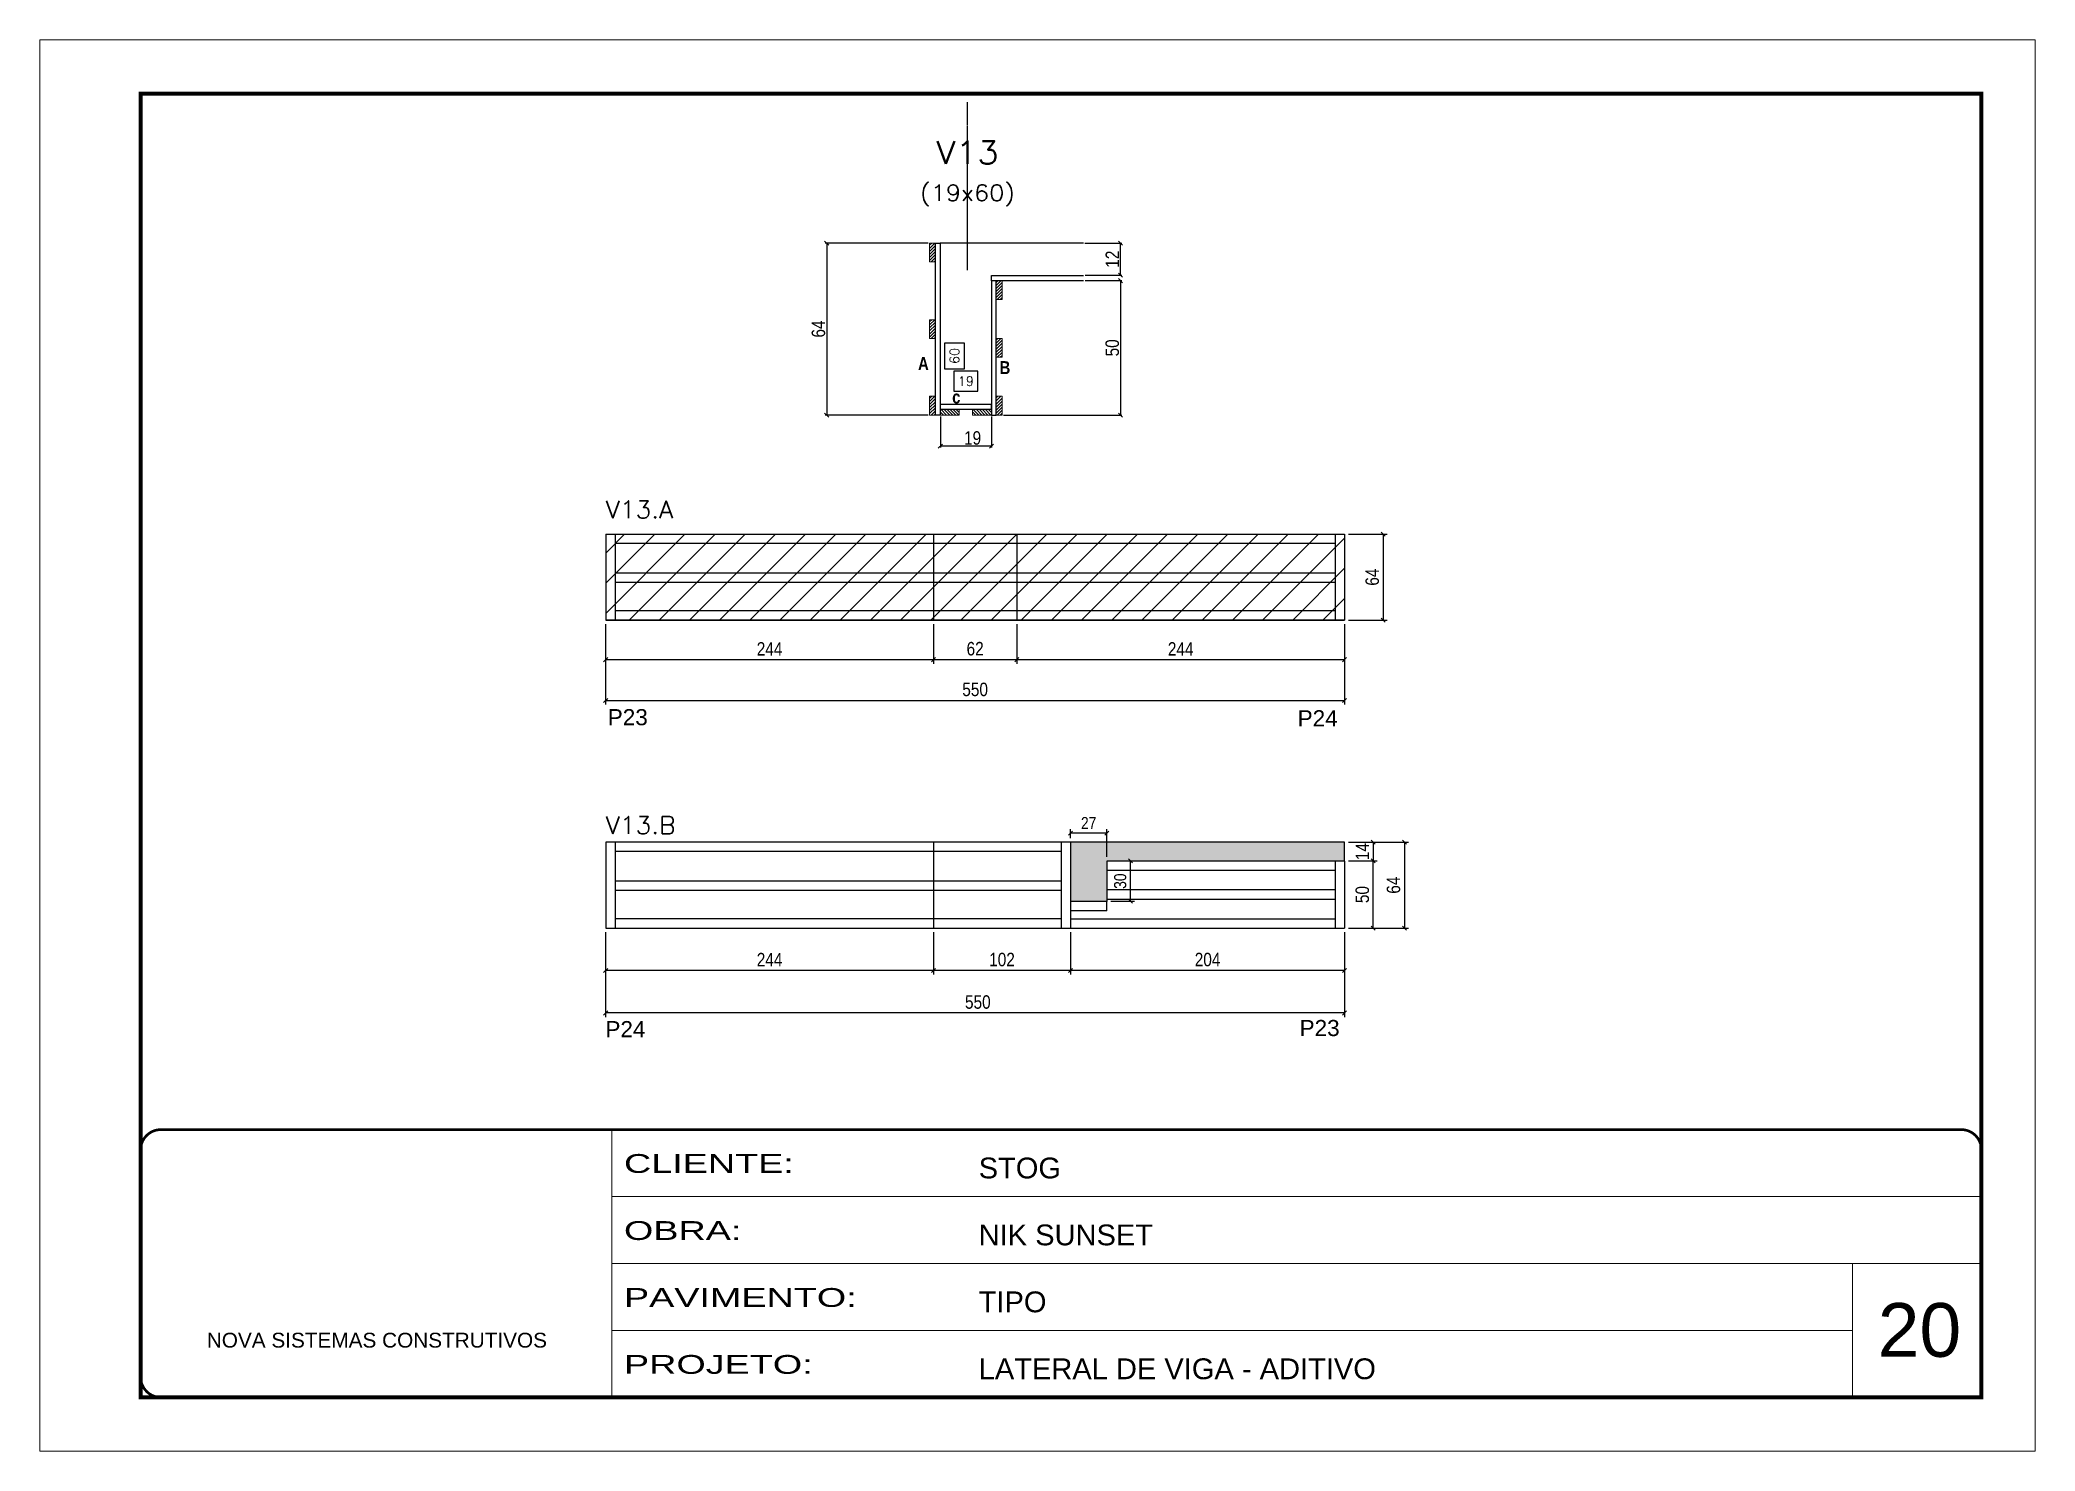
# Model space of a CAD drawing. Extents: x -10448 to -1189, y -11772 to 17235.
# Drawn here: x -5680 to -4195, y 11200 to 12250 of the extents above; entities that cross this region are included whole.
import ezdxf
from ezdxf.enums import TextEntityAlignment as Align

# ---------------------------------------------------------------- set-up
doc = ezdxf.new("R2010")
doc.units = 0
for name, pattern in [('CONTINUO', [0]), ('DASHED', [0.75, 0.5, -0.25]), ('HIDDEN', [0.375, 0.25, -0.125])]:
    doc.linetypes.add(name, pattern=pattern)
for name, color, linetype in [('5', 5, 'Continuous'), ('COTA', 241, 'Continuous'), ('Cota Seção (2x)', 4, 'Continuous'), ('detalhes', 4, 'Continuous'), ('Painéis', 200, 'Continuous'), ('Reaproveitamento', 251, 'Continuous'), ('SARR_2.2x7', 40, 'Continuous'), ('SARR_3.5x7', 81, 'Continuous'), ('Texto de Titulo', 7, 'Continuous'), ('Texto Qtd Sarr', 242, 'Continuous')]:
    doc.layers.add(name, color=color, linetype=linetype)
for name, color, linetype, lineweight in [('CARIMBO', 255, 'Continuous', 9), ('CONCRETO', 251, 'Continuous', 25), ('Folhas', 255, 'Continuous', 9), ('Madeira', 126, 'Continuous', 18), ('SARRAFO DE PRESSAO', 251, 'DASHED', 9), ('Texto Seção', 7, 'Continuous', 15)]:
    doc.layers.add(name, color=color, linetype=linetype, lineweight=lineweight)
doc.styles.add('ARIAL', font='arial.ttf')
doc.styles.add('COTA TECNICA', font='techl___.ttf', dxfattribs={"height": 10})
doc.styles.add('COTA TECNICA 2X', font='techl___.ttf', dxfattribs={"height": 10})
doc.styles.add('COTA TECNICA-50', font='techl___.ttf', dxfattribs={"height": 9})
doc.styles.add('REGUA-120', font='ROMANS.shx', dxfattribs={"height": 15})
doc.styles.add('Romans', font='romans.shx')
doc.styles.get("Standard").update_dxf_attribs({"font": 'arial.ttf'})
doc.styles.add('TECNICA', font='techb___.ttf', dxfattribs={"height": 10})
doc.styles.add('Tecnologia', font='')
doc.styles.get('Tecnologia').set_extended_font_data('Forgotten Futurist')
doc.dimstyles.new('COTA PAINEL-50', dxfattribs={"dimtxt": 9, "dimasz": 3, "dimexe": 3, "dimexo": 3, "dimgap": 3, "dimtad": 1, "dimdec": 1, "dimzin": 12, "dimdsep": 46, "dimtxsty": 'COTA TECNICA-50', "dimblk1": 'OBLIQUE', "dimblk2": 'OBLIQUE', "dimsah": 1, "dimcen": 0.9, "dimclrd": 4, "dimclre": 4, "dimclrt": 240, "dimadec": 1, "dimazin": 3, "dimtfac": 1, "dimtdec": 1, "dimtmove": 0, "dimatfit": 3, "dimfxl": 1, "dimtolj": 1, "dimtzin": 12, "dimarcsym": 0})
doc.dimstyles.new('Cota Seção interna', dxfattribs={"dimtxt": 7, "dimasz": 6, "dimexe": 0.18, "dimexo": 2, "dimgap": -4, "dimtad": 3, "dimdec": 1, "dimlfac": 0.5, "dimzin": 12, "dimdsep": 46, "dimtxsty": 'Romans', "dimblk": 'ARCHTICK', "dimcen": 0.09, "dimse1": 1, "dimse2": 1, "dimsd1": 1, "dimsd2": 1, "dimclrd": 180, "dimclre": 5, "dimclrt": 1, "dimadec": 0, "dimazin": 3, "dimtfac": 1, "dimtdec": 1, "dimtofl": 0, "dimtmove": 0, "dimatfit": 3, "dimldrblk": 'ARCHTICK', "dimfxl": 1, "dimtolj": 1, "dimtzin": 0, "dimarcsym": 0})
doc.dimstyles.new('PAINEL', dxfattribs={"dimtxt": 10, "dimasz": 3, "dimexe": 3, "dimexo": 3, "dimgap": 3, "dimtad": 1, "dimdec": 1, "dimzin": 12, "dimdsep": 46, "dimtxsty": 'COTA TECNICA', "dimblk1": 'OBLIQUE', "dimblk2": 'OBLIQUE', "dimsah": 1, "dimcen": 0.9, "dimclrd": 4, "dimclre": 4, "dimclrt": 240, "dimadec": 1, "dimazin": 3, "dimtfac": 1, "dimtdec": 1, "dimtmove": 0, "dimatfit": 3, "dimfxl": 1, "dimtolj": 1, "dimtzin": 12, "dimarcsym": 0})
doc.dimstyles.new('SECAO', dxfattribs={"dimscale": 0.333333, "dimtxt": 5, "dimasz": 9, "dimexe": 3, "dimexo": 3, "dimgap": 3, "dimtad": 1, "dimdec": 1, "dimlfac": 0.5, "dimzin": 12, "dimdsep": 46, "dimtxsty": 'COTA TECNICA 2X', "dimblk1": 'OBLIQUE', "dimblk2": 'OBLIQUE', "dimsah": 1, "dimcen": 0.9, "dimclrd": 4, "dimclre": 4, "dimclrt": 240, "dimadec": 1, "dimazin": 3, "dimtfac": 1, "dimtdec": 1, "dimtmove": 0, "dimatfit": 3, "dimfxl": 1, "dimtolj": 1, "dimtzin": 12, "dimarcsym": 0})
pattern_1 = [(45, (-139455.783, -6910.226), (-11.2253202, 11.2253202), [])]

msp = doc.modelspace()

# ---------------------------------------------------------------- texts
at = {"layer": '5', "linetype": 'Continuous'}
for s, rotation, p in [('P23', 0.00004, (-5257.15, 11740)), ('P24', 0.00004, (-4743.66, 11739.17)), ('P24', 359.99996, (-5258.88, 11507.89)), ('P23', 359.99996, (-4742.21, 11508.72))]:
    msp.add_text(s, height=12, rotation=rotation, dxfattribs=at).set_placement(p)
at = {"layer": 'CARIMBO', "style": 'ARIAL'}
msp.add_text('20', height=40, dxfattribs=at).set_placement((-4311.92, 11270.07))
at = {"layer": 'detalhes', "style": 'TECNICA'}
for s, p in [('A', (-5026.18, 12004.31)), ('B', (-4965.47, 12001.3)), ('c', (-5000.78, 11979.41))]:
    msp.add_text(s, height=9.6, dxfattribs=at).set_placement(p)
at = {"layer": 'Texto Seção', "style": 'REGUA-120', "width": 1.05}
for s, p in [('V13.A', (-5258.68, 11894.01)), ('V13.B', (-5258.68, 11659.14))]:
    msp.add_text(s, height=13, dxfattribs=at).set_placement(p)

# ---------------------------------------------------------------- blocks, each defined once
blk = doc.blocks.new('9999999999')
at = {"color": 30, "linetype": 'CONTINUO'}
for p, q in [((98564.6, 34230.2), (98564.6, 34429.4)), ((98564.6, 34379.6), (99584, 34379.6)), ((98564.6, 34329.8), (99488, 34329.8)), ((99584, 34329.8), (99488, 34329.8)), ((99488, 34329.8), (99488, 34230.2)), ((98564.6, 34280), (99488, 34280))]:
    blk.add_line(p, q, dxfattribs=at)
at = {"color": 30, "linetype": 'CONTINUO', "const_width": 2}
blk.add_lwpolyline([(99584, 34230.2), (99584, 34414.4, 0.414214), (99569, 34429.4), (98229, 34429.4, 0.414214), (98214, 34414.4), (98214, 34245.2, 0.414214), (98229, 34230.2), (99584, 34230.2)], format="xyb", dxfattribs=at)
at = {"layer": 'Folhas'}
blk.add_lwpolyline([(98139, 34190.2), (99624, 34190.2), (99624, 35240.2), (98139, 35240.2)], close=True, dxfattribs=at)
at = {"layer": 'Folhas', "color": 30, "const_width": 3}
blk.add_lwpolyline([(98214, 34230.2), (99584, 34230.2), (99584, 35200.2), (98214, 35200.2)], close=True, dxfattribs=at)
at = {"color": 7, "linetype": 'Continuous', "ltscale": 5, "style": 'ARIAL'}
for s, height, p in [('STOG', 15.48, (98837.7, 34393.1)), ('NIK SUNSET', 15.48, (98837.7, 34343.3)), ('TIPO', 15.48, (98837.7, 34293.5)), ('NOVA SISTEMAS CONSTRUTIVOS', 11.059, (98263.2, 34267.2)), ('LATERAL DE VIGA - ADITIVO', 15.483, (98837.7, 34243.7))]:
    blk.add_text(s, height=height, dxfattribs=at).set_placement(p)
at = {"layer": 'Folhas', "color": 7, "style": 'Tecnologia', "width": 1.5}
for s, p in [('CLIENTE:', (98573.7, 34397.2)), ('OBRA:', (98573.7, 34347.3)), ('PAVIMENTO:', (98573.7, 34297.5)), ('PROJETO:', (98573.7, 34247.7))]:
    blk.add_text(s, height=14, dxfattribs=at).set_placement(p)
blk = doc.blocks.new('_Oblique')
at = {"color": 0, "linetype": 'ByBlock', "lineweight": -2}
blk.add_line((-0.5, -0.5), (0.5, 0.5), dxfattribs=at)
blk = doc.blocks.new('*D495')
at = {"layer": 'COTA', "color": 4, "linetype": 'ByBlock', "lineweight": -2, "transparency": 16777216}
for p, q in [((-5258.7, 11815.2), (-5258.7, 11785.8)), ((-5014.7, 11815.2), (-5014.7, 11785.8)), ((-5258.7, 11788.8), (-5014.7, 11788.8))]:
    blk.add_line(p, q, dxfattribs=at)
at = {"layer": 'Defpoints', "color": 0, "linetype": 'ByBlock', "transparency": 16777216}
for p in [(-5258.7, 11818.2), (-5014.7, 11818.2), (-5014.7, 11788.8)]:
    blk.add_point(p, dxfattribs=at)
at = {"layer": 'COTA', "color": 4, "linetype": 'ByBlock', "lineweight": -2, "transparency": 16777216, "xscale": 3, "yscale": 3, "zscale": 3, "rotation": 180}
blk.add_blockref('_Oblique', (-5258.7, 11788.8), dxfattribs=at)
at = {"layer": 'COTA', "color": 4, "linetype": 'ByBlock', "lineweight": -2, "transparency": 16777216, "xscale": 3, "yscale": 3, "zscale": 3}
blk.add_blockref('_Oblique', (-5014.7, 11788.8), dxfattribs=at)
at = {"layer": 'COTA', "color": 240, "linetype": 'ByBlock', "transparency": 16777216, "insert": (-5136.7, 11796.8), "char_height": 10, "attachment_point": 5, "style": 'COTA TECNICA'}
blk.add_mtext('\\A1;244', dxfattribs=at)
blk = doc.blocks.new('*D496')
at = {"layer": 'COTA', "color": 4, "linetype": 'ByBlock', "lineweight": -2, "transparency": 16777216}
for p, q in [((-5014.7, 11815.2), (-5014.7, 11785.8)), ((-4952.7, 11815.2), (-4952.7, 11785.8)), ((-5014.7, 11788.8), (-4952.7, 11788.8))]:
    blk.add_line(p, q, dxfattribs=at)
at = {"layer": 'Defpoints', "color": 0, "linetype": 'ByBlock', "transparency": 16777216}
for p in [(-5014.7, 11818.2), (-4952.7, 11818.2), (-4952.7, 11788.8)]:
    blk.add_point(p, dxfattribs=at)
at = {"layer": 'COTA', "color": 4, "linetype": 'ByBlock', "lineweight": -2, "transparency": 16777216, "xscale": 3, "yscale": 3, "zscale": 3, "rotation": 180}
blk.add_blockref('_Oblique', (-5014.7, 11788.8), dxfattribs=at)
at = {"layer": 'COTA', "color": 4, "linetype": 'ByBlock', "lineweight": -2, "transparency": 16777216, "xscale": 3, "yscale": 3, "zscale": 3}
blk.add_blockref('_Oblique', (-4952.7, 11788.8), dxfattribs=at)
at = {"layer": 'COTA', "color": 240, "linetype": 'ByBlock', "transparency": 16777216, "insert": (-4983.7, 11796.9), "char_height": 10, "attachment_point": 5, "style": 'COTA TECNICA'}
blk.add_mtext('\\A1;62', dxfattribs=at)
blk = doc.blocks.new('*D497')
at = {"layer": 'COTA', "color": 4, "linetype": 'ByBlock', "lineweight": -2, "transparency": 16777216}
for p, q in [((-4952.7, 11815.2), (-4952.7, 11785.8)), ((-4708.7, 11815.2), (-4708.7, 11785.8)), ((-4952.7, 11788.8), (-4708.7, 11788.8))]:
    blk.add_line(p, q, dxfattribs=at)
at = {"layer": 'Defpoints', "color": 0, "linetype": 'ByBlock', "transparency": 16777216}
for p in [(-4952.7, 11818.2), (-4708.7, 11818.2), (-4708.7, 11788.8)]:
    blk.add_point(p, dxfattribs=at)
at = {"layer": 'COTA', "color": 4, "linetype": 'ByBlock', "lineweight": -2, "transparency": 16777216, "xscale": 3, "yscale": 3, "zscale": 3, "rotation": 180}
blk.add_blockref('_Oblique', (-4952.7, 11788.8), dxfattribs=at)
at = {"layer": 'COTA', "color": 4, "linetype": 'ByBlock', "lineweight": -2, "transparency": 16777216, "xscale": 3, "yscale": 3, "zscale": 3}
blk.add_blockref('_Oblique', (-4708.7, 11788.8), dxfattribs=at)
at = {"layer": 'COTA', "color": 240, "linetype": 'ByBlock', "transparency": 16777216, "insert": (-4830.7, 11796.8), "char_height": 10, "attachment_point": 5, "style": 'COTA TECNICA'}
blk.add_mtext('\\A1;244', dxfattribs=at)
blk = doc.blocks.new('*D498')
at = {"layer": 'COTA', "color": 4, "linetype": 'ByBlock', "lineweight": -2, "transparency": 16777216}
for p, q in [((-4912.7, 11586), (-4912.7, 11554.5)), ((-4708.7, 11586), (-4708.7, 11554.5)), ((-4708.7, 11557.5), (-4912.7, 11557.5))]:
    blk.add_line(p, q, dxfattribs=at)
at = {"layer": 'Defpoints', "color": 0, "linetype": 'ByBlock', "transparency": 16777216}
for p in [(-4912.7, 11589), (-4708.7, 11589), (-4912.7, 11557.5)]:
    blk.add_point(p, dxfattribs=at)
at = {"layer": 'COTA', "color": 4, "linetype": 'ByBlock', "lineweight": -2, "transparency": 16777216, "xscale": 3, "yscale": 3, "zscale": 3, "rotation": 180}
blk.add_blockref('_Oblique', (-4912.7, 11557.5), dxfattribs=at)
at = {"layer": 'COTA', "color": 4, "linetype": 'ByBlock', "lineweight": -2, "transparency": 16777216, "xscale": 3, "yscale": 3, "zscale": 3}
blk.add_blockref('_Oblique', (-4708.7, 11557.5), dxfattribs=at)
at = {"layer": 'COTA', "color": 240, "linetype": 'ByBlock', "transparency": 16777216, "insert": (-4810.7, 11565.6), "char_height": 10, "attachment_point": 5, "style": 'COTA TECNICA'}
blk.add_mtext('\\A1;204', dxfattribs=at)
blk = doc.blocks.new('*D487')
at = {"layer": 'COTA', "color": 4, "linetype": 'ByBlock', "lineweight": -2, "transparency": 16777216}
for p, q in [((-5258.7, 11586), (-5258.7, 11522.9)), ((-4708.7, 11586), (-4708.7, 11522.9)), ((-4708.7, 11525.9), (-5258.7, 11525.9))]:
    blk.add_line(p, q, dxfattribs=at)
at = {"layer": 'Defpoints', "color": 0, "linetype": 'ByBlock', "transparency": 16777216}
for p in [(-5258.7, 11589), (-4708.7, 11589), (-5258.7, 11525.9)]:
    blk.add_point(p, dxfattribs=at)
at = {"layer": 'COTA', "color": 4, "linetype": 'ByBlock', "lineweight": -2, "transparency": 16777216, "xscale": 3, "yscale": 3, "zscale": 3, "rotation": 180}
blk.add_blockref('_Oblique', (-5258.7, 11525.9), dxfattribs=at)
at = {"layer": 'COTA', "color": 4, "linetype": 'ByBlock', "lineweight": -2, "transparency": 16777216, "xscale": 3, "yscale": 3, "zscale": 3}
blk.add_blockref('_Oblique', (-4708.7, 11525.9), dxfattribs=at)
at = {"layer": 'COTA', "color": 240, "linetype": 'ByBlock', "transparency": 16777216, "insert": (-4981.7, 11534), "char_height": 10, "attachment_point": 5, "style": 'COTA TECNICA'}
blk.add_mtext('\\A1;550', dxfattribs=at)
blk = doc.blocks.new('*D499')
at = {"layer": 'COTA', "color": 4, "linetype": 'ByBlock', "lineweight": -2, "transparency": 16777216}
for p, q in [((-5014.7, 11586), (-5014.7, 11554.5)), ((-4912.7, 11586), (-4912.7, 11554.5)), ((-4912.7, 11557.5), (-5014.7, 11557.5))]:
    blk.add_line(p, q, dxfattribs=at)
at = {"layer": 'Defpoints', "color": 0, "linetype": 'ByBlock', "transparency": 16777216}
for p in [(-5014.7, 11589), (-4912.7, 11589), (-5014.7, 11557.5)]:
    blk.add_point(p, dxfattribs=at)
at = {"layer": 'COTA', "color": 4, "linetype": 'ByBlock', "lineweight": -2, "transparency": 16777216, "xscale": 3, "yscale": 3, "zscale": 3, "rotation": 180}
blk.add_blockref('_Oblique', (-5014.7, 11557.5), dxfattribs=at)
at = {"layer": 'COTA', "color": 4, "linetype": 'ByBlock', "lineweight": -2, "transparency": 16777216, "xscale": 3, "yscale": 3, "zscale": 3}
blk.add_blockref('_Oblique', (-4912.7, 11557.5), dxfattribs=at)
at = {"layer": 'COTA', "color": 240, "linetype": 'ByBlock', "transparency": 16777216, "insert": (-4963.7, 11565.6), "char_height": 10, "attachment_point": 5, "style": 'COTA TECNICA'}
blk.add_mtext('\\A1;102', dxfattribs=at)
blk = doc.blocks.new('*D500')
at = {"layer": 'COTA', "color": 4, "linetype": 'ByBlock', "lineweight": -2, "transparency": 16777216}
for p, q in [((-5258.7, 11586), (-5258.7, 11554.5)), ((-5014.7, 11586), (-5014.7, 11554.5)), ((-5014.7, 11557.5), (-5258.7, 11557.5))]:
    blk.add_line(p, q, dxfattribs=at)
at = {"layer": 'Defpoints', "color": 0, "linetype": 'ByBlock', "transparency": 16777216}
for p in [(-5258.7, 11589), (-5014.7, 11589), (-5258.7, 11557.5)]:
    blk.add_point(p, dxfattribs=at)
at = {"layer": 'COTA', "color": 4, "linetype": 'ByBlock', "lineweight": -2, "transparency": 16777216, "xscale": 3, "yscale": 3, "zscale": 3, "rotation": 180}
blk.add_blockref('_Oblique', (-5258.7, 11557.5), dxfattribs=at)
at = {"layer": 'COTA', "color": 4, "linetype": 'ByBlock', "lineweight": -2, "transparency": 16777216, "xscale": 3, "yscale": 3, "zscale": 3}
blk.add_blockref('_Oblique', (-5014.7, 11557.5), dxfattribs=at)
at = {"layer": 'COTA', "color": 240, "linetype": 'ByBlock', "transparency": 16777216, "insert": (-5136.7, 11565.6), "char_height": 10, "attachment_point": 5, "style": 'COTA TECNICA'}
blk.add_mtext('\\A1;244', dxfattribs=at)
blk = doc.blocks.new('*D501')
at = {"layer": 'COTA', "color": 4, "linetype": 'ByBlock', "lineweight": -2, "transparency": 16777216}
for p, q in [((-4705.7, 11639), (-4684.4, 11639)), ((-4687.4, 11589), (-4687.4, 11639)), ((-4705.7, 11589), (-4684.4, 11589))]:
    blk.add_line(p, q, dxfattribs=at)
at = {"layer": 'Defpoints', "color": 0, "linetype": 'ByBlock', "transparency": 16777216}
for p in [(-4708.7, 11639), (-4687.4, 11639), (-4708.7, 11589)]:
    blk.add_point(p, dxfattribs=at)
at = {"layer": 'COTA', "color": 4, "linetype": 'ByBlock', "lineweight": -2, "transparency": 16777216, "xscale": 3, "yscale": 3, "zscale": 3}
for p, rotation in [((-4687.4, 11639), 90), ((-4687.4, 11589), 270)]:
    blk.add_blockref('_Oblique', p, dxfattribs=dict(at, rotation=rotation))
at = {"layer": 'COTA', "color": 240, "linetype": 'ByBlock', "transparency": 16777216, "insert": (-4695.5, 11614), "char_height": 10, "attachment_point": 5, "rotation": 90, "style": 'COTA TECNICA'}
blk.add_mtext('\\A1;50', dxfattribs=at)
blk = doc.blocks.new('*D502')
at = {"layer": 'COTA', "color": 4, "linetype": 'ByBlock', "lineweight": -2, "transparency": 16777216}
for p, q in [((-4705.7, 11653), (-4684.4, 11653)), ((-4687.4, 11653), (-4687.4, 11639)), ((-4705.7, 11639), (-4684.4, 11639))]:
    blk.add_line(p, q, dxfattribs=at)
at = {"layer": 'Defpoints', "color": 0, "linetype": 'ByBlock', "transparency": 16777216}
for p in [(-4708.7, 11653), (-4708.7, 11639), (-4687.4, 11639)]:
    blk.add_point(p, dxfattribs=at)
at = {"layer": 'COTA', "color": 4, "linetype": 'ByBlock', "lineweight": -2, "transparency": 16777216, "xscale": 3, "yscale": 3, "zscale": 3}
for p, rotation in [((-4687.4, 11653), 90), ((-4687.4, 11639), 270)]:
    blk.add_blockref('_Oblique', p, dxfattribs=dict(at, rotation=rotation))
at = {"layer": 'COTA', "color": 240, "linetype": 'ByBlock', "transparency": 16777216, "insert": (-4695.5, 11646), "char_height": 10, "attachment_point": 5, "rotation": 90, "style": 'COTA TECNICA'}
blk.add_mtext('\\A1;14', dxfattribs=at)
blk = doc.blocks.new('*D503')
at = {"layer": 'COTA', "color": 4, "linetype": 'ByBlock', "lineweight": -2, "transparency": 16777216}
for p, q in [((-4705.7, 11653), (-4661.2, 11653)), ((-4664.2, 11653), (-4664.2, 11589)), ((-4705.7, 11589), (-4661.2, 11589))]:
    blk.add_line(p, q, dxfattribs=at)
at = {"layer": 'Defpoints', "color": 0, "linetype": 'ByBlock', "transparency": 16777216}
for p in [(-4708.7, 11653), (-4708.7, 11589), (-4664.2, 11589)]:
    blk.add_point(p, dxfattribs=at)
at = {"layer": 'COTA', "color": 4, "linetype": 'ByBlock', "lineweight": -2, "transparency": 16777216, "xscale": 3, "yscale": 3, "zscale": 3}
for p, rotation in [((-4664.2, 11653), 90), ((-4664.2, 11589), 270)]:
    blk.add_blockref('_Oblique', p, dxfattribs=dict(at, rotation=rotation))
at = {"layer": 'COTA', "color": 240, "linetype": 'ByBlock', "transparency": 16777216, "insert": (-4672.3, 11621), "char_height": 10, "attachment_point": 5, "rotation": 90, "style": 'COTA TECNICA'}
blk.add_mtext('\\A1;64', dxfattribs=at)
blk = doc.blocks.new('*D488')
at = {"layer": 'COTA', "color": 4, "linetype": 'ByBlock', "lineweight": -2, "transparency": 16777216}
for p, q in [((-4705.7, 11882.2), (-4677, 11882.2)), ((-4680, 11882.2), (-4680, 11818.2)), ((-4705.7, 11818.2), (-4677, 11818.2))]:
    blk.add_line(p, q, dxfattribs=at)
at = {"layer": 'Defpoints', "color": 0, "linetype": 'ByBlock', "transparency": 16777216}
for p in [(-4708.7, 11882.2), (-4708.7, 11818.2), (-4680, 11818.2)]:
    blk.add_point(p, dxfattribs=at)
at = {"layer": 'COTA', "color": 4, "linetype": 'ByBlock', "lineweight": -2, "transparency": 16777216, "xscale": 3, "yscale": 3, "zscale": 3}
for p, rotation in [((-4680, 11882.2), 90), ((-4680, 11818.2), 270)]:
    blk.add_blockref('_Oblique', p, dxfattribs=dict(at, rotation=rotation))
at = {"layer": 'COTA', "color": 240, "linetype": 'ByBlock', "transparency": 16777216, "insert": (-4688.1, 11850.2), "char_height": 10, "attachment_point": 5, "rotation": 90, "style": 'COTA TECNICA'}
blk.add_mtext('\\A1;64', dxfattribs=at)
blk = doc.blocks.new('*D489')
at = {"layer": 'COTA', "color": 4, "linetype": 'ByBlock', "lineweight": -2, "transparency": 16777216}
for p, q in [((-5258.7, 11815.2), (-5258.7, 11755.5)), ((-4708.7, 11815.2), (-4708.7, 11755.5)), ((-5258.7, 11758.5), (-4708.7, 11758.5))]:
    blk.add_line(p, q, dxfattribs=at)
at = {"layer": 'Defpoints', "color": 0, "linetype": 'ByBlock', "transparency": 16777216}
for p in [(-5258.7, 11818.2), (-4708.7, 11818.2), (-4708.7, 11758.5)]:
    blk.add_point(p, dxfattribs=at)
at = {"layer": 'COTA', "color": 4, "linetype": 'ByBlock', "lineweight": -2, "transparency": 16777216, "xscale": 3, "yscale": 3, "zscale": 3, "rotation": 180}
blk.add_blockref('_Oblique', (-5258.7, 11758.5), dxfattribs=at)
at = {"layer": 'COTA', "color": 4, "linetype": 'ByBlock', "lineweight": -2, "transparency": 16777216, "xscale": 3, "yscale": 3, "zscale": 3}
blk.add_blockref('_Oblique', (-4708.7, 11758.5), dxfattribs=at)
at = {"layer": 'COTA', "color": 240, "linetype": 'ByBlock', "transparency": 16777216, "insert": (-4983.7, 11766.6), "char_height": 10, "attachment_point": 5, "style": 'COTA TECNICA'}
blk.add_mtext('\\A1;550', dxfattribs=at)
blk = doc.blocks.new('*D504')
at = {"layer": 'COTA', "color": 4, "linetype": 'ByBlock', "lineweight": -2, "transparency": 16777216}
for p, q in [((-4882.7, 11639), (-4865, 11639)), ((-4868, 11609), (-4868, 11639)), ((-4882.7, 11609), (-4865, 11609))]:
    blk.add_line(p, q, dxfattribs=at)
at = {"layer": 'Defpoints', "color": 0, "linetype": 'ByBlock', "transparency": 16777216}
for p in [(-4885.7, 11639), (-4868, 11639), (-4885.7, 11609)]:
    blk.add_point(p, dxfattribs=at)
at = {"layer": 'COTA', "color": 4, "linetype": 'ByBlock', "lineweight": -2, "transparency": 16777216, "xscale": 3, "yscale": 3, "zscale": 3}
for p, rotation in [((-4868, 11639), 90), ((-4868, 11609), 270)]:
    blk.add_blockref('_Oblique', p, dxfattribs=dict(at, rotation=rotation))
at = {"layer": 'COTA', "color": 240, "linetype": 'ByBlock', "transparency": 16777216, "insert": (-4875.7, 11624), "char_height": 9, "attachment_point": 5, "rotation": 90, "style": 'COTA TECNICA-50'}
blk.add_mtext('\\A1;30', dxfattribs=at)
blk = doc.blocks.new('*D505')
at = {"layer": 'COTA', "color": 4, "linetype": 'ByBlock', "lineweight": -2, "transparency": 16777216}
for p, q in [((-4912.7, 11656), (-4912.7, 11662.6)), ((-4885.7, 11659.6), (-4912.7, 11659.6)), ((-4885.7, 11642), (-4885.7, 11662.6))]:
    blk.add_line(p, q, dxfattribs=at)
at = {"layer": 'Defpoints', "color": 0, "linetype": 'ByBlock', "transparency": 16777216}
for p in [(-4912.7, 11659.6), (-4912.7, 11653), (-4885.7, 11639)]:
    blk.add_point(p, dxfattribs=at)
at = {"layer": 'COTA', "color": 4, "linetype": 'ByBlock', "lineweight": -2, "transparency": 16777216, "xscale": 3, "yscale": 3, "zscale": 3, "rotation": 180}
blk.add_blockref('_Oblique', (-4912.7, 11659.6), dxfattribs=at)
at = {"layer": 'COTA', "color": 4, "linetype": 'ByBlock', "lineweight": -2, "transparency": 16777216, "xscale": 3, "yscale": 3, "zscale": 3}
blk.add_blockref('_Oblique', (-4885.7, 11659.6), dxfattribs=at)
at = {"layer": 'COTA', "color": 240, "linetype": 'ByBlock', "transparency": 16777216, "insert": (-4899.2, 11667.2), "char_height": 9, "attachment_point": 5, "style": 'COTA TECNICA-50'}
blk.add_mtext('\\A1;27', dxfattribs=at)
blk = doc.blocks.new('*D490')
at = {"layer": 'COTA', "color": 4, "lineweight": -2, "transparency": 16777216}
for p, q in [((-5009.6, 11969.8), (-5009.6, 11946.6)), ((-4971.6, 11969.8), (-4971.6, 11946.6)), ((-4971.6, 11947.6), (-5009.6, 11947.6))]:
    blk.add_line(p, q, dxfattribs=at)
at = {"layer": 'Defpoints', "color": 0, "transparency": 16777216}
for p in [(-5009.6, 11970.8), (-4971.6, 11970.8), (-5009.6, 11947.6)]:
    blk.add_point(p, dxfattribs=at)
at = {"layer": 'COTA', "color": 4, "lineweight": -2, "transparency": 16777216, "xscale": 3, "yscale": 3, "zscale": 3, "rotation": 180}
blk.add_blockref('_Oblique', (-5009.6, 11947.6), dxfattribs=at)
at = {"layer": 'COTA', "color": 4, "lineweight": -2, "transparency": 16777216, "xscale": 3, "yscale": 3, "zscale": 3}
blk.add_blockref('_Oblique', (-4971.6, 11947.6), dxfattribs=at)
at = {"layer": 'COTA', "color": 240, "transparency": 16777216, "insert": (-4985.6, 11953.7), "char_height": 10, "attachment_point": 5, "style": 'COTA TECNICA 2X'}
blk.add_mtext('\\A1;19', dxfattribs=at)
blk = doc.blocks.new('*D491')
at = {"layer": 'COTA', "color": 4, "lineweight": -2, "transparency": 16777216}
for p, q in [((-5018.6, 12098.8), (-5095.2, 12098.8)), ((-5094.2, 12098.8), (-5094.2, 11970.8)), ((-5018.6, 11970.8), (-5095.2, 11970.8))]:
    blk.add_line(p, q, dxfattribs=at)
at = {"layer": 'Defpoints', "color": 0, "transparency": 16777216}
for p in [(-5017.6, 12098.8, 0), (-5094.2, 11970.8), (-5017.6, 11970.8, 0)]:
    blk.add_point(p, dxfattribs=at)
at = {"layer": 'COTA', "color": 4, "lineweight": -2, "transparency": 16777216, "xscale": 3, "yscale": 3, "zscale": 3}
for p, rotation in [((-5094.2, 12098.8), 90), ((-5094.2, 11970.8), 270)]:
    blk.add_blockref('_Oblique', p, dxfattribs=dict(at, rotation=rotation))
at = {"layer": 'COTA', "color": 240, "transparency": 16777216, "insert": (-5100.3, 12034.8), "char_height": 10, "attachment_point": 5, "rotation": 90, "style": 'COTA TECNICA 2X'}
blk.add_mtext('\\A1;64', dxfattribs=at)
blk = doc.blocks.new('*D492')
at = {"layer": 'COTA', "color": 4, "lineweight": -2, "transparency": 16777216}
for p, q in [((-4901.9, 12070.8), (-4874.5, 12070.8)), ((-4875.5, 12070.8), (-4875.5, 11970.8)), ((-4962.6, 11970.8), (-4874.5, 11970.8))]:
    blk.add_line(p, q, dxfattribs=at)
at = {"layer": 'Defpoints', "color": 0, "transparency": 16777216}
for p in [(-4902.9, 12070.8), (-4963.6, 11970.8, 0), (-4875.5, 11970.8)]:
    blk.add_point(p, dxfattribs=at)
at = {"layer": 'COTA', "color": 4, "lineweight": -2, "transparency": 16777216, "xscale": 3, "yscale": 3, "zscale": 3}
for p, rotation in [((-4875.5, 12070.8), 90), ((-4875.5, 11970.8), 270)]:
    blk.add_blockref('_Oblique', p, dxfattribs=dict(at, rotation=rotation))
at = {"layer": 'COTA', "color": 240, "transparency": 16777216, "insert": (-4881.6, 12020.8), "char_height": 10, "attachment_point": 5, "rotation": 90, "style": 'COTA TECNICA 2X'}
blk.add_mtext('\\A1;50', dxfattribs=at)
blk = doc.blocks.new('*D486')
at = {"layer": 'COTA', "color": 4, "lineweight": -2, "transparency": 16777216}
for p, q in [((-4902.1, 12098.8), (-4874.5, 12098.8)), ((-4875.5, 12074.8), (-4875.5, 12098.8)), ((-4901.9, 12074.8), (-4874.5, 12074.8))]:
    blk.add_line(p, q, dxfattribs=at)
at = {"layer": 'Defpoints', "color": 0, "transparency": 16777216}
for p in [(-4903.1, 12098.8), (-4875.5, 12098.8), (-4902.9, 12074.8)]:
    blk.add_point(p, dxfattribs=at)
at = {"layer": 'COTA', "color": 4, "lineweight": -2, "transparency": 16777216, "xscale": 3, "yscale": 3, "zscale": 3}
for p, rotation in [((-4875.5, 12098.8), 90), ((-4875.5, 12074.8), 270)]:
    blk.add_blockref('_Oblique', p, dxfattribs=dict(at, rotation=rotation))
at = {"layer": 'COTA', "color": 240, "transparency": 16777216, "insert": (-4881.6, 12086.8), "char_height": 10, "attachment_point": 5, "rotation": 90, "style": 'COTA TECNICA 2X'}
blk.add_mtext('\\A1;12', dxfattribs=at)
blk = doc.blocks.new('*D493')
at = {"layer": 'Cota Seção (2x)', "color": 180, "lineweight": -2, "transparency": 16777216}
for p, q in [((-4991.5, 12024.3), (-5006.5, 12024.3)), ((-5006.5, 12024.3), (-5006.5, 12005.3)), ((-4991.5, 12005.3), (-4991.5, 12024.3)), ((-5006.5, 12005.3), (-4991.5, 12005.3))]:
    blk.add_line(p, q, dxfattribs=at)
at = {"layer": 'Defpoints', "color": 0, "transparency": 16777216}
for p in [(-5009.6, 12098.8), (-4987.5, 12098.8), (-5009.6, 11978.8)]:
    blk.add_point(p, dxfattribs=at)
at = {"layer": 'Cota Seção (2x)', "color": 1, "transparency": 16777216, "insert": (-4999, 12014.8), "char_height": 7, "attachment_point": 5, "rotation": 90, "style": 'Romans'}
blk.add_mtext('\\A1;60', dxfattribs=at)
blk = doc.blocks.new('_ArchTick')
at = {"color": 0, "linetype": 'ByBlock', "const_width": 0.15}
blk.add_lwpolyline([(-0.5, -0.5), (0.5, 0.5)], dxfattribs=at)
blk = doc.blocks.new('*D494')
at = {"layer": 'Cota Seção (2x)', "color": 180, "lineweight": -2, "transparency": 16777216}
for p, q in [((-4981.6, 12003.5), (-4999.6, 12003.5)), ((-4999.6, 12003.5), (-4999.6, 11988.5)), ((-4981.6, 11988.5), (-4981.6, 12003.5)), ((-4999.6, 11988.5), (-4981.6, 11988.5))]:
    blk.add_line(p, q, dxfattribs=at)
at = {"layer": 'Defpoints', "color": 0, "transparency": 16777216}
for p in [(-5009.6, 11984.5), (-5009.6, 11978.8), (-4971.6, 11978.8)]:
    blk.add_point(p, dxfattribs=at)
at = {"layer": 'Cota Seção (2x)', "color": 1, "transparency": 16777216, "insert": (-4990.6, 11996), "char_height": 7, "attachment_point": 5, "style": 'Romans'}
blk.add_mtext('\\A1;19', dxfattribs=at)
blk = doc.blocks.new('titulo1')
at = {"layer": 'Defpoints', "color": 252, "linetype": 'HIDDEN', "ltscale": 2}
blk.add_line((0, 0), (0, 125), dxfattribs=at)
at = {"layer": 'Defpoints', "style": 'Romans', "oblique": 15}
blk.add_attdef('FOLHA', text='', height=10, dxfattribs=at).set_placement((0, 15.6), align=Align.MIDDLE_CENTER)
at = {"layer": 'Texto Qtd Sarr', "color": 3, "style": 'Romans', "oblique": 15}
for tag, height, p in [('TITULO', 17, (0, 71.4)), ('SEÇÃO', 12, (0, 41.5))]:
    blk.add_attdef(tag, text='', height=height, dxfattribs=at).set_placement(p, align=Align.MIDDLE_CENTER)

# ---------------------------------------------------------------- dimensions: what is measured, and where the dimension line sits
at = {"layer": 'COTA'}
for base, p1, p2, picture, middle in [((-5094.17, 11970.75), (-5017.63, 12098.75), (-5017.63, 11970.75), '*D491', (-5100.27, 12034.75)), ((-4875.49, 12098.75), (-4902.93, 12074.75), (-4903.1, 12098.75), '*D486', (-4881.55, 12086.75))]:
    dim = msp.add_linear_dim(base=base, p1=p1, p2=p2, angle=90, dimstyle='SECAO', dxfattribs=at)
    dim.commit()
    dim.dimension.update_dxf_attribs({"geometry": picture, "text_midpoint": middle})
for base, p1, p2, angle, picture, middle in [((-4875.49, 11970.75), (-4902.93, 12070.75), (-4963.63, 11970.75), 90, '*D492', (-4875.49, 12020.75)), ((-5009.63, 11947.57), (-4971.63, 11970.75), (-5009.63, 11970.75), 180, '*D490', (-4985.63, 11947.57))]:
    dim = msp.add_linear_dim(base=base, p1=p1, p2=p2, angle=angle, dimstyle='SECAO', dxfattribs=at)
    dim.commit()
    dim.dimension.update_dxf_attribs({"geometry": picture, "text_midpoint": middle, "dimtype": 160})
at = {"layer": 'COTA', "linetype": 'ByBlock'}
for base, p1, p2, angle, dimstyle, picture, middle in [((-4679.96, 11818.24), (-4708.68, 11882.24), (-4708.68, 11818.24), 90, 'PAINEL', '*D488', (-4688.06, 11850.24)), ((-4664.16, 11588.95), (-4708.68, 11652.95), (-4708.68, 11588.95), 90, 'PAINEL', '*D503', (-4672.26, 11620.95)), ((-4867.97, 11638.95), (-4885.68, 11608.95), (-4885.68, 11638.95), 90, 'COTA PAINEL-50', '*D504', (-4875.67, 11623.95)), ((-4687.39, 11638.95), (-4708.68, 11588.95), (-4708.68, 11638.95), 90, 'PAINEL', '*D501', (-4695.5, 11613.95)), ((-5014.68, 11557.49), (-4912.68, 11588.95), (-5014.68, 11588.95), 180, 'PAINEL', '*D499', (-4963.68, 11565.59))]:
    dim = msp.add_linear_dim(base=base, p1=p1, p2=p2, angle=angle, dimstyle=dimstyle, dxfattribs=at)
    dim.commit()
    dim.dimension.update_dxf_attribs({"geometry": picture, "text_midpoint": middle})
for base, p1, p2, dimstyle, picture, middle in [((-5014.68, 11788.77), (-5258.68, 11818.24), (-5014.68, 11818.24), 'PAINEL', '*D495', (-5136.68, 11796.85)), ((-4708.68, 11758.49), (-5258.68, 11818.24), (-4708.68, 11818.24), 'PAINEL', '*D489', (-4983.68, 11766.6)), ((-4912.68, 11659.65), (-4885.68, 11638.95), (-4912.68, 11652.95), 'COTA PAINEL-50', '*D505', (-4899.18, 11667.22))]:
    dim = msp.add_linear_dim(base=base, p1=p1, p2=p2, dimstyle=dimstyle, dxfattribs=at)
    dim.commit()
    dim.dimension.update_dxf_attribs({"geometry": picture, "text_midpoint": middle})
for base, p1, p2, picture, middle in [((-4952.68, 11788.77), (-5014.68, 11818.24), (-4952.68, 11818.24), '*D496', (-4983.68, 11796.87)), ((-4708.68, 11788.77), (-4952.68, 11818.24), (-4708.68, 11818.24), '*D497', (-4830.68, 11796.85))]:
    dim = msp.add_linear_dim(base=base, p1=p1, p2=p2, dimstyle='PAINEL', override={"dimtmove": 1}, dxfattribs=at)
    dim.commit()
    dim.dimension.update_dxf_attribs({"geometry": picture, "text_midpoint": middle})
for base, p1, p2, angle, picture, middle in [((-4687.39, 11638.95), (-4708.68, 11652.95), (-4708.68, 11638.95), 90, '*D502', (-4687.39, 11645.95)), ((-5258.68, 11525.87), (-4708.68, 11588.95), (-5258.68, 11588.95), 180, '*D487', (-4981.68, 11525.87))]:
    dim = msp.add_linear_dim(base=base, p1=p1, p2=p2, angle=angle, dimstyle='PAINEL', dxfattribs=at)
    dim.commit()
    dim.dimension.update_dxf_attribs({"geometry": picture, "text_midpoint": middle, "dimtype": 160})
for base, p1, p2, picture, middle in [((-5258.68, 11557.49), (-5014.68, 11588.95), (-5258.68, 11588.95), '*D500', (-5136.68, 11565.56)), ((-4912.68, 11557.49), (-4708.68, 11588.95), (-4912.68, 11588.95), '*D498', (-4810.68, 11565.59))]:
    dim = msp.add_linear_dim(base=base, p1=p1, p2=p2, angle=180, dimstyle='PAINEL', override={"dimtmove": 1}, dxfattribs=at)
    dim.commit()
    dim.dimension.update_dxf_attribs({"geometry": picture, "text_midpoint": middle})
at = {"layer": 'Cota Seção (2x)'}
dim = msp.add_linear_dim(base=(-4987.5, 12098.75), p1=(-5009.63, 11978.75), p2=(-5009.63, 12098.75), angle=90, dimstyle='Cota Seção interna', dxfattribs=at)
dim.commit()
dim.dimension.update_dxf_attribs({"geometry": '*D493', "text_midpoint": (-4987.5, 12014.75), "dimtype": 160})
dim = msp.add_linear_dim(base=(-5009.63, 11984.52), p1=(-4971.63, 11978.75), p2=(-5009.63, 11978.75), dimstyle='Cota Seção interna', dxfattribs=at)
dim.commit()
dim.dimension.update_dxf_attribs({"geometry": '*D494', "text_midpoint": (-4990.63, 11984.52), "dimtype": 160})

# ---------------------------------------------------------------- hatches: boundary and pattern name
at = {"layer": 'COTA', "linetype": 'ByBlock'}
h = msp.add_hatch(dxfattribs=at)
h.set_pattern_fill('AR-CONC', color=256, scale=0.03)
h.set_pattern_definition([(50, (-136473.4606, -19979.025), (5.46554007, -0.47817257), [0.5715, -6.2865]), (355, (-136473.4606, -19979.025), (-1.05730264, 5.73170536), [0.4572, -5.02921753]), (100.4514447, (-136473.005, -19979.065), (4.40823741, 5.25353256), [0.48570026, -5.34270734]), (46.1842, (-136473.4606, -19977.501), (8.13237123, -1.26126984), [0.85725, -9.42975]), (96.6355576, (-136472.783, -19977.606), (7.122124, 7.42278374), [0.7285507, -8.01406824]), (351.184151, (-136473.4606, -19977.501), (7.122124, 7.42278374), [0.685799, -7.54379196]), (21, (-136472.6986, -19977.882), (4.54843174, -3.06795595), [0.5715, -6.2865]), (326, (-136472.6986, -19977.882), (1.85406085, 5.52563898), [0.4572, -5.0292]), (71.451445, (-136472.3195, -19978.1376), (6.40249258, 2.45768307), [0.48570026, -5.34269813]), (37.5, (-136473.4606, -19979.025), (0.092658098, 2.536651166), [0, -4.96824, 0, -5.1054, 0, -5.04825]), (7.5, (-136473.4606, -19979.025), (2.004589875, 3.005417245), [0, -2.91084, 0, -4.85394, 0, -1.92405]), (327.5, (-136475.1598, -19979.025), (4.067717855, -0.17186232), [0, -1.905, 0, -5.9436, 0, -7.8867]), (317.5, (-136475.922, -19979.025), (4.44387544, 0.76279473), [0, -2.4765, 0, -3.94716, 0, -5.6007])])
h.paths.add_polyline_path([(-4885.68, 11638.95), (-4708.68, 11638.95), (-4708.68, 11652.95), (-4912.68, 11652.95), (-4912.68, 11608.95), (-4885.68, 11608.95)])
at = {"layer": 'Madeira'}
h = msp.add_hatch(dxfattribs=at)
h.set_pattern_fill('ANSI31', color=256, scale=0.5)
h.set_pattern_definition([(45, (-128494.3244, -21785.8371), (-1.122532015, 1.122532015), [])])
h.paths.add_polyline_path([(-5017.63, 12098.75), (-5013.23, 12098.75), (-5013.23, 12084.75), (-5017.63, 12084.75)])
h = msp.add_hatch(dxfattribs=at)
h.set_pattern_fill('ANSI31', color=256, scale=0.5)
h.set_pattern_definition([(45, (-128543.9244, -21813.8371), (-1.122532015, 1.122532015), [])])
h.paths.add_polyline_path([(-4968.03, 12070.75), (-4963.63, 12070.75), (-4963.63, 12056.75), (-4968.03, 12056.75)])
h = msp.add_hatch(dxfattribs=at)
h.set_pattern_fill('ANSI31', color=256, scale=0.5)
h.set_pattern_definition([(45, (-128494.3244, -21842.8371), (-1.122532015, 1.122532015), [])])
h.paths.add_polyline_path([(-5017.63, 12041.75), (-5013.23, 12041.75), (-5013.23, 12027.75), (-5017.63, 12027.75)])
h = msp.add_hatch(dxfattribs=at)
h.set_pattern_fill('ANSI31', color=256, scale=0.5)
h.set_pattern_definition([(45, (-128543.9244, -21856.8371), (-1.122532015, 1.122532015), [])])
h.paths.add_polyline_path([(-4968.03, 12027.75), (-4963.63, 12027.75), (-4963.63, 12013.75), (-4968.03, 12013.75)])
h = msp.add_hatch(dxfattribs=at)
h.set_pattern_fill('ANSI31', color=256, scale=0.5)
h.set_pattern_definition([(45, (-128494.3244, -21899.8371), (-1.122532015, 1.122532015), [])])
h.paths.add_polyline_path([(-5017.63, 11984.75), (-5013.23, 11984.75), (-5013.23, 11970.75), (-5017.63, 11970.75)])
h = msp.add_hatch(dxfattribs=at)
h.set_pattern_fill('ANSI31', color=256, scale=0.5)
h.set_pattern_definition([(45, (-128543.9244, -21899.8371), (-1.122532015, 1.122532015), [])])
h.paths.add_polyline_path([(-4968.03, 11984.75), (-4963.63, 11984.75), (-4963.63, 11970.75), (-4968.03, 11970.75)])
h = msp.add_hatch(dxfattribs=at)
h.set_pattern_fill('ANSI31', color=256, scale=0.5, angle=90)
h.set_pattern_definition([(135, (28870.8374, -111541.4147), (-1.122532015, -1.122532015), [])])
h.paths.add_polyline_path([(-4995.63, 11975.15), (-4995.63, 11970.75), (-5009.63, 11970.75), (-5009.63, 11975.15)])
h = msp.add_hatch(dxfattribs=at)
h.set_pattern_fill('ANSI31', color=256, scale=0.5, angle=90)
h.set_pattern_definition([(135, (28894.8374, -111541.4147), (-1.122532015, -1.122532015), [])])
h.paths.add_polyline_path([(-4971.63, 11975.15), (-4971.63, 11970.75), (-4985.63, 11970.75), (-4985.63, 11975.15)])
at = {"layer": 'Reaproveitamento', "linetype": 'ByBlock'}
h = msp.add_hatch(dxfattribs=at)
h.set_pattern_fill('ANSI31', color=256, scale=5)
h.set_pattern_definition(pattern_1)
h.paths.add_polyline_path([(-5014.68, 11818.24), (-5014.68, 11882.24), (-5258.68, 11882.24), (-5258.68, 11818.24)])
h = msp.add_hatch(dxfattribs=at)
h.set_pattern_fill('ANSI31', color=256, scale=5)
h.set_pattern_definition(pattern_1)
h.paths.add_polyline_path([(-4952.68, 11882.24), (-5014.68, 11882.24), (-5014.68, 11818.24), (-4952.68, 11818.24)])
h = msp.add_hatch(dxfattribs=at)
h.set_pattern_fill('ANSI31', color=256, scale=5)
h.set_pattern_definition(pattern_1)
h.paths.add_polyline_path([(-4952.68, 11882.24), (-4952.68, 11818.24), (-4708.68, 11818.24), (-4708.68, 11882.24)])

# ---------------------------------------------------------------- linework, layer by layer
at = {"layer": 'CONCRETO', "linetype": 'Continuous'}
msp.add_line((-4903.1, 12098.75), (-5009.63, 12098.75), dxfattribs=at)
at = {"layer": 'COTA', "linetype": 'ByBlock'}
for p, q in [((-4708.68, 11652.95), (-4912.68, 11652.95)), ((-4708.68, 11638.95), (-4708.68, 11652.95))]:
    msp.add_line(p, q, dxfattribs=at)
at = {"layer": 'Madeira', "elevation": 0}
for points in [[(-5017.63, 12098.75), (-5017.63, 12084.75), (-5013.23, 12084.75), (-5013.23, 12098.75)], [(-5017.63, 12041.75), (-5017.63, 12027.75), (-5013.23, 12027.75), (-5013.23, 12041.75)], [(-4968.03, 12027.75), (-4968.03, 12013.75), (-4963.63, 12013.75), (-4963.63, 12027.75)], [(-5017.63, 11984.75), (-5017.63, 11970.75), (-5013.23, 11970.75), (-5013.23, 11984.75)], [(-4968.03, 11984.75), (-4968.03, 11970.75), (-4963.63, 11970.75), (-4963.63, 11984.75)], [(-5009.63, 11975.15), (-4995.63, 11975.15), (-4995.63, 11970.75), (-5009.63, 11970.75)], [(-4985.63, 11975.15), (-4971.63, 11975.15), (-4971.63, 11970.75), (-4985.63, 11970.75)]]:
    msp.add_lwpolyline(points, close=True, dxfattribs=at)
at = {"layer": 'Madeira'}
msp.add_lwpolyline([(-4968.03, 12070.75), (-4968.03, 12056.75), (-4963.63, 12056.75), (-4963.63, 12070.75)], close=True, dxfattribs=at)
at = {"layer": 'Painéis'}
for p, q in [((-5258.68, 11882.24), (-4708.68, 11882.24)), ((-5258.68, 11882.24), (-5258.68, 11818.24)), ((-5258.68, 11882.24), (-4708.68, 11882.24)), ((-5014.68, 11882.24), (-5014.68, 11818.24)), ((-4952.68, 11882.24), (-4952.68, 11818.24)), ((-4708.68, 11882.24), (-4708.68, 11818.24)), ((-4708.68, 11818.24), (-5258.68, 11818.24)), ((-5258.68, 11818.24), (-4708.68, 11818.24)), ((-4912.68, 11652.95), (-5258.68, 11652.95)), ((-5258.68, 11652.95), (-5258.68, 11588.95)), ((-5014.68, 11652.95), (-5014.68, 11588.95)), ((-4912.68, 11652.95), (-4912.68, 11588.95)), ((-4708.68, 11638.95), (-4885.68, 11638.95)), ((-4885.68, 11638.95), (-4885.68, 11608.95)), ((-4708.68, 11638.95), (-4708.68, 11588.95)), ((-4885.68, 11608.95), (-4912.68, 11608.95)), ((-5258.68, 11588.95), (-4912.68, 11588.95)), ((-4912.68, 11588.95), (-4708.68, 11588.95))]:
    msp.add_line(p, q, dxfattribs=at)
at = {"layer": 'Painéis', "linetype": 'Continuous', "elevation": 0}
for points in [[(-5013.23, 11970.75), (-5013.23, 12098.75), (-5009.63, 12098.75), (-5009.63, 11970.75)], [(-4968.03, 11970.75), (-4968.03, 12070.75), (-4971.63, 12070.75), (-4971.63, 11970.75)], [(-4971.63, 11978.75), (-5009.63, 11978.75), (-5009.63, 11975.15), (-4971.63, 11975.15)]]:
    msp.add_lwpolyline(points, close=True, dxfattribs=at)
at = {"layer": 'Painéis', "linetype": 'Continuous'}
msp.add_lwpolyline([(-4902.93, 12070.75), (-4971.63, 12070.75), (-4971.63, 12074.75), (-4902.93, 12074.75)], dxfattribs=at)
at = {"layer": 'SARR_2.2x7', "linetype": 'Continuous'}
for p, q in [((-5251.68, 11882.24), (-5251.68, 11818.24)), ((-4715.68, 11882.24), (-4715.68, 11818.24)), ((-5014.68, 11875.24), (-5251.68, 11875.24)), ((-4952.68, 11875.24), (-5014.68, 11875.24)), ((-4715.68, 11875.24), (-4952.68, 11875.24)), ((-5014.68, 11853.24), (-5251.68, 11853.24)), ((-4952.68, 11853.24), (-5014.68, 11853.24)), ((-4715.68, 11853.24), (-4952.68, 11853.24)), ((-5014.68, 11846.24), (-5251.68, 11846.24)), ((-4952.68, 11846.24), (-5014.68, 11846.24)), ((-4715.68, 11846.24), (-4952.68, 11846.24)), ((-5014.68, 11825.24), (-5251.68, 11825.24)), ((-4952.68, 11825.24), (-5014.68, 11825.24)), ((-4715.68, 11825.24), (-4952.68, 11825.24)), ((-5251.68, 11652.95), (-5251.68, 11588.95)), ((-5014.68, 11645.95), (-5251.68, 11645.95)), ((-4919.68, 11645.95), (-5014.68, 11645.95)), ((-4919.68, 11652.95), (-4919.68, 11588.95)), ((-4715.68, 11631.95), (-4885.68, 11631.95)), ((-4715.68, 11638.95), (-4715.68, 11588.95)), ((-5014.68, 11623.95), (-5251.68, 11623.95)), ((-5014.68, 11616.95), (-5251.68, 11616.95)), ((-4919.68, 11623.95), (-5014.68, 11623.95)), ((-4919.68, 11616.95), (-5014.68, 11616.95)), ((-4715.68, 11617.45), (-4885.68, 11617.45)), ((-4885.68, 11601.95), (-4912.68, 11601.95)), ((-4715.68, 11610.45), (-4885.68, 11610.45)), ((-4885.68, 11601.95), (-4885.68, 11608.95)), ((-5014.68, 11595.95), (-5251.68, 11595.95)), ((-4919.68, 11595.95), (-5014.68, 11595.95)), ((-4912.68, 11595.95), (-4715.68, 11595.95))]:
    msp.add_line(p, q, dxfattribs=at)
at = {"layer": 'SARR_3.5x7'}
msp.add_line((-4912.68, 11652.95), (-4912.68, 11588.95), dxfattribs=at)

# ---------------------------------------------------------------- block references
at = {"layer": 'SARRAFO DE PRESSAO', "color": 6, "linetype": 'ByBlock'}
msp.add_blockref('9999999999', (-103818.76, -22990.28), dxfattribs=at)
at = {"layer": 'Texto Seção'}
ref = msp.add_blockref('titulo1', (-4989.38, 12078.62), dxfattribs=at)
ref.add_attrib('TITULO', 'V13', dxfattribs={"layer": 'Texto de Titulo', "color": 7, "height": 17, "style": 'Romans', "width": 1.1}).set_placement((-4989.38, 12166.12), align=Align.MIDDLE_CENTER)
ref.add_attrib('SEÇÃO', '(19x60)', dxfattribs={"layer": 'Texto de Titulo', "color": 7, "height": 12, "style": 'Romans', "width": 1.1}).set_placement((-4989.38, 12136.12), align=Align.MIDDLE_CENTER)

msp.set_redraw_order([(e.dxf.handle, doc.entitydb.next_handle()) for e in msp.query("TEXT MTEXT ATTDEF DIMENSION ARC_DIMENSION")])  # texts and dimensions are drawn at this point

doc.saveas('drawing.dxf')
